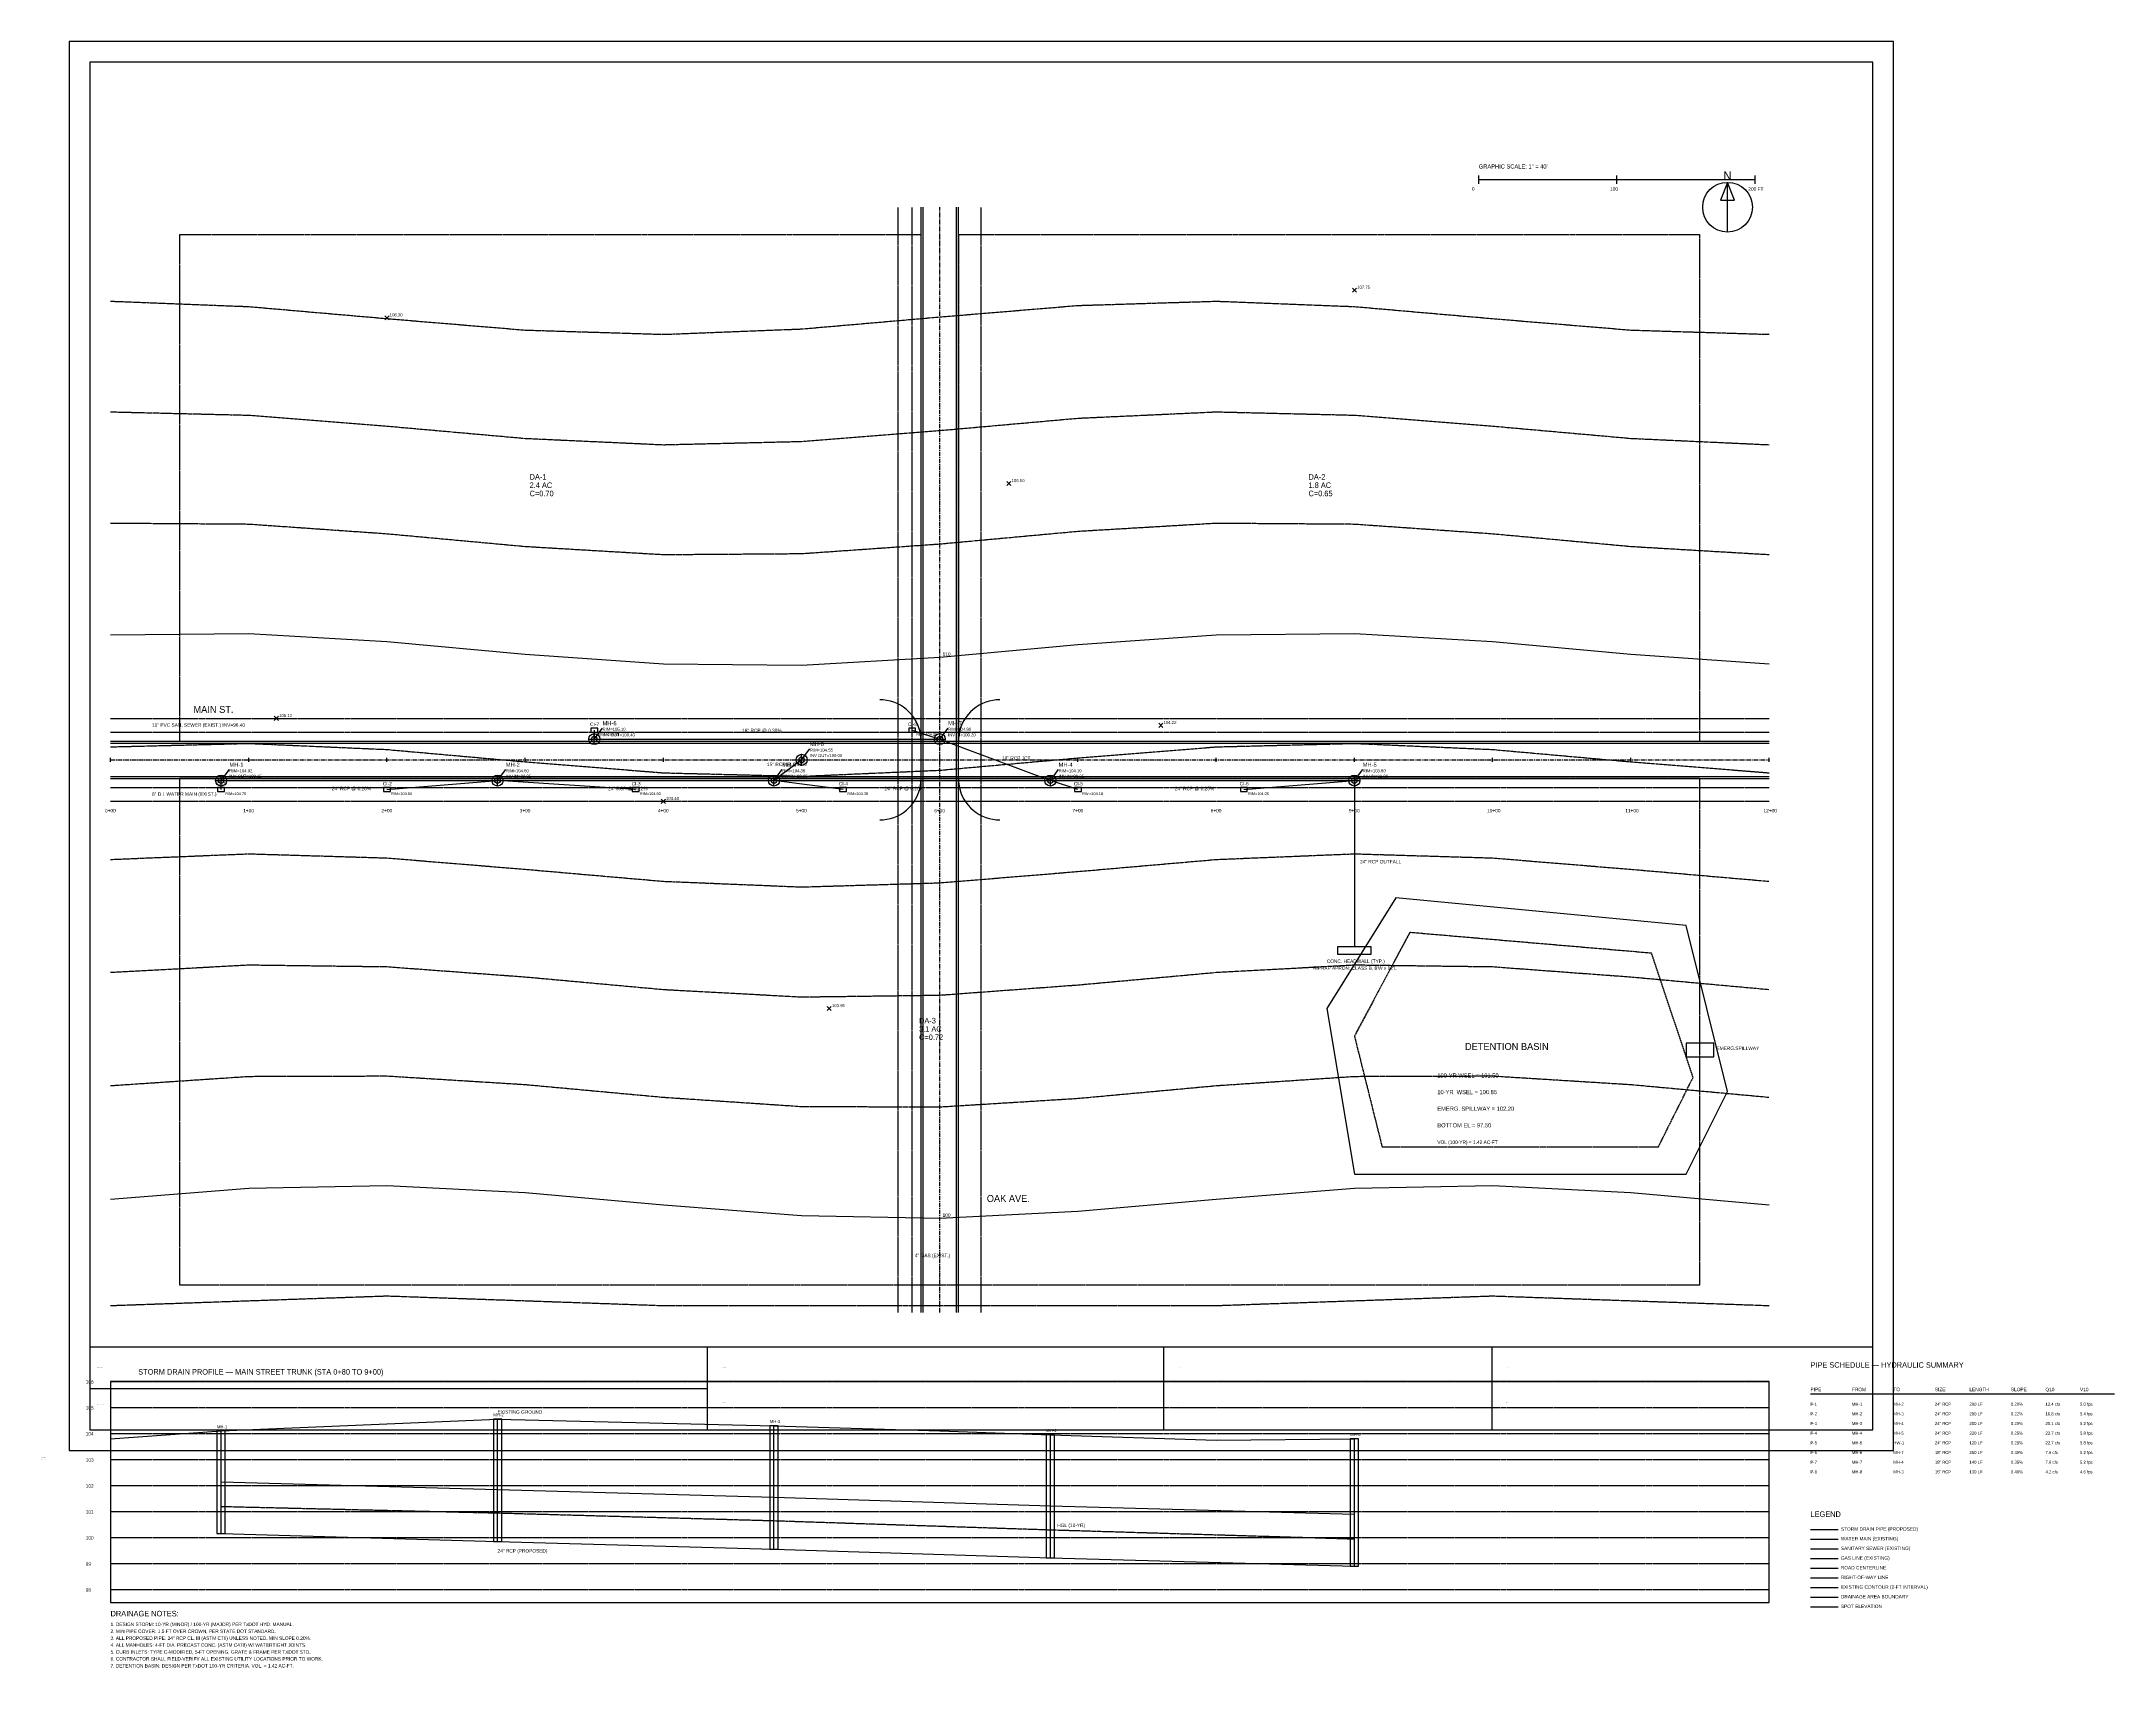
# Model space of a CAD drawing. Header units: feet. Extents: x -20 to 1480, y -157 to 1020.
import ezdxf

# ---------------------------------------------------------------- set-up
doc = ezdxf.new("R2010")
doc.units = ezdxf.units.FT
doc.linetypes.add('CENTER', pattern=[5.08, 3.175, -0.635, 0.635, -0.635])
doc.linetypes.add('DASHED', pattern=[1.524, 1.27, -0.254])
doc.layers.add('ANNO-DIM', color=2, linetype='Continuous')
doc.layers.add('ANNO-TEXT', color=7, linetype='Continuous')

msp = doc.modelspace()

# ---------------------------------------------------------------- linework, layer by layer
at = {"layer": 'ANNO-DIM'}
for p, q in [((1020, 917), (1020, 923)), ((1020, 920), (1220, 920)), ((1120, 917), (1120, 923)), ((1200, 882), (1200, 918)), ((1220, 917), (1220, 923)), ((380, 515), (386, 523)), ((630, 515), (636, 523)), ((30, 498.5), (30, 501.5)), ((130, 498.5), (130, 501.5)), ((230, 498.5), (230, 501.5)), ((330, 498.5), (330, 501.5)), ((430, 498.5), (430, 501.5)), ((530, 500), (536, 508)), ((530, 498.5), (530, 501.5)), ((630, 498.5), (630, 501.5)), ((730, 498.5), (730, 501.5)), ((830, 498.5), (830, 501.5)), ((930, 498.5), (930, 501.5)), ((1030, 498.5), (1030, 501.5)), ((1130, 498.5), (1130, 501.5)), ((1230, 498.5), (1230, 501.5)), ((110, 485), (116, 493)), ((310, 485), (316, 493)), ((510, 485), (516, 493)), ((710, 485), (716, 493)), ((930, 485), (936, 493)), ((15, 75), (1305, 75)), ((462, 15), (462, 75)), ((792, 15), (792, 75)), ((1029.6, 15), (1029.6, 75)), ((1305, 15), (1305, 75)), ((15, 45), (462, 45)), ((1260, 41), (1480, 41))]:
    msp.add_line(p, q, dxfattribs=at)
at = {"layer": 'ANNO-DIM', "linetype": 'DASHED'}
for p, q in [((30, 50), (1230, 50)), ((30, 31.2), (1230, 31.2)), ((30, 12.4), (1230, 12.4)), ((30, -6.5), (1230, -6.5)), ((30, -25.3), (1230, -25.3)), ((30, -44.1), (1230, -44.1)), ((30, -62.9), (1230, -62.9)), ((30, -81.8), (1230, -81.8)), ((30, -100.6), (1230, -100.6))]:
    msp.add_line(p, q, dxfattribs=at)
at = {"layer": 'ANNO-DIM'}
for points in [[(0, 0), (1320, 0), (1320, 1020), (0, 1020), (0, 0)], [(15, 15), (1305, 15), (1305, 1005), (15, 1005), (15, 15)], [(1200, 918), (1195, 905), (1205, 905), (1200, 918)], [(30, -110), (1230, -110), (1230, 50), (30, 50), (30, -110)]]:
    msp.add_lwpolyline(points, dxfattribs=at)
msp.add_circle((1200, 900), 18, dxfattribs=at)
at = {"layer": 'ANNO-ELEV'}
for p, q in [((928.5, 838.5), (931.5, 841.5)), ((928.5, 841.5), (931.5, 838.5)), ((228.5, 818.5), (231.5, 821.5)), ((228.5, 821.5), (231.5, 818.5)), ((678.5, 698.5), (681.5, 701.5)), ((678.5, 701.5), (681.5, 698.5)), ((148.5, 528.5), (151.5, 531.5)), ((148.5, 531.5), (151.5, 528.5)), ((788.5, 523.5), (791.5, 526.5)), ((788.5, 526.5), (791.5, 523.5)), ((428.5, 468.5), (431.5, 471.5)), ((428.5, 471.5), (431.5, 468.5)), ((548.5, 318.5), (551.5, 321.5)), ((548.5, 321.5), (551.5, 318.5)), ((1260, -113), (1280, -113))]:
    msp.add_line(p, q, dxfattribs=at)
at = {"layer": 'GRAD-EXIST'}
msp.add_line((1260, -99), (1280, -99), dxfattribs=at)
at = {"layer": 'GRAD-EXIST', "linetype": 'DASHED'}
for points in [[(30, 832), (130, 828.1), (230, 819.4), (330, 811.1), (430, 808), (530, 811.9), (630, 820.6), (730, 828.9), (830, 832), (930, 828.1), (1030, 819.4), (1130, 811.1), (1230, 808)], [(30, 751.9), (130, 749.5), (230, 741.6), (330, 732.7), (430, 728.1), (530, 730.5), (630, 738.4), (730, 747.3), (830, 751.9), (930, 749.5), (1030, 741.6), (1130, 732.7), (1230, 728.1)], [(30, 671.4), (130, 670.7), (230, 663.7), (330, 654.5), (430, 648.6), (530, 649.3), (630, 656.3), (730, 665.5), (830, 671.4), (930, 670.7), (1030, 663.7), (1130, 654.5), (1230, 648.6)], [(30, 509.4), (130, 511.9), (230, 507.5), (330, 498.6), (430, 490.6), (530, 488.1), (630, 492.5), (730, 501.4), (830, 509.4), (930, 511.9), (1030, 507.5), (1130, 498.6), (1230, 490.6)], [(30, 427.9), (130, 432), (230, 429), (330, 420.8), (430, 412.1), (530, 408), (630, 411), (730, 419.2), (830, 427.9), (930, 432), (1030, 429), (1130, 420.8), (1230, 412.1)], [(30, 346.2), (130, 351.6), (230, 350.3), (330, 342.9), (430, 333.8), (530, 328.4), (630, 329.7), (730, 337.1), (830, 346.2), (930, 351.6), (1030, 350.3), (1130, 342.9), (1230, 333.8)], [(30, 264.2), (130, 270.9), (230, 271.2), (330, 265), (430, 255.8), (530, 249.1), (630, 248.8), (730, 255), (830, 264.2), (930, 270.9), (1030, 271.2), (1130, 265), (1230, 255.8)], [(30, 105), (130, 108.5), (230, 112), (330, 108.5), (430, 105), (530, 105), (630, 105), (730, 105), (830, 105), (930, 108.5), (1030, 112), (1130, 108.5), (1230, 105)]]:
    msp.add_lwpolyline(points, dxfattribs=at)
at = {"layer": 'GRAD-EXIST'}
msp.add_lwpolyline([(30, 8.6), (110, 14.2), (310, 22.7), (510, 18), (630, 14.2), (710, 11.4), (830, 7.6), (930, 8.6)], dxfattribs=at)
at = {"layer": 'GRAD-EXIST-INDEX', "linetype": 'Continuous'}
for points in [[(30, 590.6), (130, 591.5), (230, 585.7), (330, 576.5), (430, 569.4), (530, 568.5), (630, 574.3), (730, 583.5), (830, 590.6), (930, 591.5), (1030, 585.7), (1130, 576.5), (1230, 569.4)], [(30, 182.1), (130, 189.9), (230, 191.8), (330, 186.8), (430, 177.9), (530, 170.1), (630, 168.2), (730, 173.2), (830, 182.1), (930, 189.9), (1030, 191.8), (1130, 186.8), (1230, 177.9)]]:
    msp.add_lwpolyline(points, dxfattribs=at)
at = {"layer": 'GRAD-LIMIT'}
msp.add_line((1260, -106), (1280, -106), dxfattribs=at)
at = {"layer": 'GRAD-LIMIT', "linetype": 'DASHED'}
for points in [[(80, 513.5), (616.5, 513.5), (616.5, 880), (80, 880), (80, 513.5)], [(643.5, 513.5), (1180, 513.5), (1180, 880), (643.5, 880), (643.5, 513.5)], [(80, 120), (1180, 120), (1180, 486.5), (80, 486.5), (80, 120)]]:
    msp.add_lwpolyline(points, dxfattribs=at)
at = {"layer": 'ROAD-CENTERLINE', "linetype": 'CENTER'}
for p, q in [((630, 100), (630, 900)), ((30, 500), (1230, 500))]:
    msp.add_line(p, q, dxfattribs=at)
at = {"layer": 'ROAD-CENTERLINE'}
msp.add_line((1260, -85), (1280, -85), dxfattribs=at)
at = {"layer": 'ROAD-EDGE'}
for p, q in [((616.5, 100), (616.5, 900)), ((618, 100), (618, 900)), ((642, 100), (642, 900)), ((643.5, 100), (643.5, 900)), ((30, 513.5), (1230, 513.5)), ((30, 512), (1230, 512)), ((30, 488), (1230, 488)), ((30, 486.5), (1230, 486.5))]:
    msp.add_line(p, q, dxfattribs=at)
for points in [[(616.5, 513.5), (616.4, 516.1), (616, 518.7), (615.5, 521.3), (614.7, 523.8), (613.7, 526.2), (612.5, 528.5), (611.1, 530.7), (609.5, 532.8), (607.7, 534.7), (605.8, 536.5), (603.7, 538.1), (601.5, 539.5), (599.2, 540.7), (596.8, 541.7), (594.3, 542.5), (591.7, 543), (589.1, 543.4), (586.5, 543.5)], [(673.5, 543.5), (670.9, 543.4), (668.3, 543), (665.7, 542.5), (663.2, 541.7), (660.8, 540.7), (658.5, 539.5), (656.3, 538.1), (654.2, 536.5), (652.3, 534.7), (650.5, 532.8), (648.9, 530.7), (647.5, 528.5), (646.3, 526.2), (645.3, 523.8), (644.5, 521.3), (644, 518.7), (643.6, 516.1), (643.5, 513.5)], [(586.5, 456.5), (589.1, 456.6), (591.7, 457), (594.3, 457.5), (596.8, 458.3), (599.2, 459.3), (601.5, 460.5), (603.7, 461.9), (605.8, 463.5), (607.7, 465.3), (609.5, 467.2), (611.1, 469.3), (612.5, 471.5), (613.7, 473.8), (614.7, 476.2), (615.5, 478.7), (616, 481.3), (616.4, 483.9), (616.5, 486.5)], [(643.5, 486.5), (643.6, 483.9), (644, 481.3), (644.5, 478.7), (645.3, 476.2), (646.3, 473.8), (647.5, 471.5), (648.9, 469.3), (650.5, 467.2), (652.3, 465.3), (654.2, 463.5), (656.3, 461.9), (658.5, 460.5), (660.8, 459.3), (663.2, 458.3), (665.7, 457.5), (668.3, 457), (670.9, 456.6), (673.5, 456.5)]]:
    msp.add_lwpolyline(points, dxfattribs=at)
at = {"layer": 'ROAD-ROW', "linetype": 'DASHED'}
for p, q in [((600, 100), (600, 900)), ((660, 100), (660, 900)), ((30, 530), (1230, 530)), ((30, 470), (1230, 470))]:
    msp.add_line(p, q, dxfattribs=at)
at = {"layer": 'ROAD-ROW'}
msp.add_line((1260, -92), (1280, -92), dxfattribs=at)
at = {"layer": 'UTIL-GAS', "linetype": 'DASHED'}
msp.add_line((610, 100), (610, 900), dxfattribs=at)
at = {"layer": 'UTIL-GAS'}
msp.add_line((1260, -78), (1280, -78), dxfattribs=at)
at = {"layer": 'UTIL-SANITARY', "linetype": 'DASHED'}
msp.add_line((30, 520), (1230, 520), dxfattribs=at)
at = {"layer": 'UTIL-SANITARY'}
msp.add_line((1260, -71), (1280, -71), dxfattribs=at)
at = {"layer": 'UTIL-STORM'}
for p, q in [((376, 515), (384, 515)), ((380, 521.5), (380, 515)), ((380, 511), (380, 519)), ((380, 515), (630, 515)), ((610, 521.5), (630, 515)), ((626, 515), (634, 515)), ((630, 511), (630, 519)), ((630, 515), (710, 485)), ((530, 500), (510, 485)), ((526, 500), (534, 500)), ((530, 496), (530, 504)), ((106, 485), (114, 485)), ((110, 481), (110, 489)), ((110, 485), (310, 485)), ((110, 478.5), (110, 485)), ((230, 478.5), (310, 485)), ((306, 485), (314, 485)), ((310, 481), (310, 489)), ((310, 485), (510, 485)), ((410, 478.5), (310, 485)), ((506, 485), (514, 485)), ((510, 481), (510, 489)), ((510, 485), (710, 485)), ((560, 478.5), (510, 485)), ((706, 485), (714, 485)), ((710, 481), (710, 489)), ((710, 485), (930, 485)), ((730, 478.5), (710, 485)), ((850, 478.5), (930, 485)), ((926, 485), (934, 485)), ((930, 481), (930, 489)), ((930, 485), (930, 365)), ((310, -65.8), (310, 22.7)), ((510, -71.4), (510, 18)), ((110, -60.1), (110, 14.2)), ((710, -77.6), (710, 11.4)), ((930, -83.6), (930, 8.6)), ((1260, -57), (1280, -57))]:
    msp.add_line(p, q, dxfattribs=at)
for points in [[(377.5, 520), (382.5, 520), (382.5, 523), (377.5, 523), (377.5, 520)], [(607.5, 520), (612.5, 520), (612.5, 523), (607.5, 523), (607.5, 520)], [(107.5, 477), (112.5, 477), (112.5, 480), (107.5, 480), (107.5, 477)], [(227.5, 477), (232.5, 477), (232.5, 480), (227.5, 480), (227.5, 477)], [(407.5, 477), (412.5, 477), (412.5, 480), (407.5, 480), (407.5, 477)], [(557.5, 477), (562.5, 477), (562.5, 480), (557.5, 480), (557.5, 477)], [(727.5, 477), (732.5, 477), (732.5, 480), (727.5, 480), (727.5, 477)], [(847.5, 477), (852.5, 477), (852.5, 480), (847.5, 480), (847.5, 477)], [(930, 200), (1170, 200), (1200, 260), (1170, 380), (960, 400), (910, 320), (930, 200)], [(918, 365), (942, 365), (942, 359), (918, 359), (918, 365)], [(1170, 285), (1190, 285), (1190, 295), (1170, 295), (1170, 285)], [(307, -65.8), (313, -65.8), (313, 22.7), (307, 22.7), (307, -65.8)], [(507, -71.4), (513, -71.4), (513, 18), (507, 18), (507, -71.4)], [(107, -60.1), (113, -60.1), (113, 14.2), (107, 14.2), (107, -60.1)], [(707, -77.6), (713, -77.6), (713, 11.4), (707, 11.4), (707, -77.6)], [(927, -83.6), (933, -83.6), (933, 8.6), (927, 8.6), (927, -83.6)], [(110, -22.5), (310, -28.1), (510, -33.8), (710, -40), (930, -46)], [(110, -60.1), (310, -65.8), (510, -71.4), (710, -77.6), (930, -83.6)]]:
    msp.add_lwpolyline(points, dxfattribs=at)
at = {"layer": 'UTIL-STORM', "linetype": 'DASHED'}
for points in [[(950, 220), (1150, 220), (1175, 270), (1145, 360), (970, 375), (930, 300), (950, 220)], [(110, -40.4), (310, -45.1), (510, -50.7), (710, -57.3), (930, -63.9)]]:
    msp.add_lwpolyline(points, dxfattribs=at)
at = {"layer": 'UTIL-STORM'}
for centre, radius in [((380, 515), 4), ((380, 515), 2), ((630, 515), 4), ((630, 515), 2), ((530, 500), 4), ((530, 500), 2), ((110, 485), 4), ((110, 485), 2), ((310, 485), 4), ((310, 485), 2), ((510, 485), 4), ((510, 485), 2), ((710, 485), 4), ((710, 485), 2), ((930, 485), 4), ((930, 485), 2)]:
    msp.add_circle(centre, radius, dxfattribs=at)
at = {"layer": 'UTIL-WATER', "linetype": 'DASHED'}
msp.add_line((30, 480), (1230, 480), dxfattribs=at)
at = {"layer": 'UTIL-WATER'}
msp.add_line((1260, -64), (1280, -64), dxfattribs=at)

# ---------------------------------------------------------------- texts
at = {"layer": 'ANNO-ELEV'}
for s, p in [('107.75', (932, 841)), ('108.30', (232, 821)), ('106.50', (682, 701)), ('105.12', (152, 531)), ('104.22', (792, 526)), ('104.40', (432, 471)), ('103.95', (552, 321))]:
    msp.add_text(s, height=2.2, dxfattribs=at).set_placement(p)
at = {"layer": 'ANNO-TEXT'}
for s, height, p in [('GRAPHIC SCALE: 1" = 40\'', 3, (1020, 928)), ('N', 6, (1197, 920)), ('0', 2.5, (1015, 912)), ('100', 2.5, (1115, 912)), ('200 FT', 2.5, (1215, 912)), ('DA-1', 4, (333.2, 702.8)), ('DA-2', 4, (896.8, 702.8)), ('2.4 AC', 4, (333.2, 696.8)), ('C=0.70', 4, (333.2, 690.8)), ('C=0.65', 4, (896.8, 690.8)), ('1.8 AC', 4, (896.8, 696.8)), ('110', 2.5, (632, 575.3)), ('10" PVC SAN. SEWER (EXIST.) INV=96.40', 2.5, (60, 524)), ('MAIN ST.', 5, (90, 534)), ('CI-7', 2.5, (377, 524.5)), ('MH-6', 3, (386, 525)), ('CI-8', 2.5, (607, 524.5)), ('MH-7', 3, (636, 525)), ('RIM=105.05', 2, (383, 517.5)), ('RIM=105.10', 2.2, (386, 521)), ('INV OUT=100.40', 2.2, (386, 517)), ('18" RCP @ 0.30%', 2.5, (487, 520)), ('MH-8', 3, (536, 510)), ('RIM=104.88', 2, (613, 517.5)), ('RIM=104.90', 2.2, (636, 521)), ('INV IN=100.20', 2.2, (636, 517)), ('MH-1', 3, (116, 495)), ('MH-2', 3, (316, 495)), ('15" RCP @ 0.40%', 2.5, (505, 495.5)), ('MH-3', 3, (516, 495)), ('RIM=104.55', 2.2, (536, 506)), ('INV OUT=100.00', 2.2, (536, 502)), ('18" RCP JCT.', 2.5, (675, 500)), ('MH-4', 3, (716, 495)), ('MH-5', 3, (936, 495)), ('CI-1', 2.5, (107, 481.5)), ('RIM=104.82', 2.2, (116, 491)), ('INV OUT=100.15', 2.2, (116, 487)), ('24" RCP @ 0.20%', 2.5, (190, 478)), ('CI-2', 2.5, (227, 481.5)), ('RIM=104.60', 2.2, (316, 491)), ('INV IN=99.95', 2.2, (316, 487)), ('24" RCP @ 0.22%', 2.5, (390, 478)), ('CI-3', 2.5, (407, 481.5)), ('RIM=104.35', 2.2, (516, 491)), ('INV IN=99.65', 2.2, (516, 487)), ('CI-4', 2.5, (557, 481.5)), ('24" RCP @ 0.20%', 2.5, (590, 478)), ('RIM=104.10', 2.2, (716, 491)), ('INV IN=99.35', 2.2, (716, 487)), ('CI-5', 2.5, (727, 481.5)), ('24" RCP @ 0.25%', 2.5, (800, 478)), ('CI-6', 2.5, (847, 481.5)), ('RIM=103.80', 2.2, (936, 491)), ('INV IN=99.00', 2.2, (936, 487)), ('8" D.I. WATER MAIN (EXIST.)', 2.5, (60, 474)), ('RIM=104.75', 2, (113, 474.5)), ('RIM=104.65', 2, (233, 474.5)), ('RIM=104.50', 2, (413, 474.5)), ('RIM=104.38', 2, (563, 474.5)), ('RIM=104.18', 2, (733, 474.5)), ('RIM=104.05', 2, (853, 474.5)), ('0+00', 2.5, (26, 462)), ('1+00', 2.5, (126, 462)), ('2+00', 2.5, (226, 462)), ('3+00', 2.5, (326, 462)), ('4+00', 2.5, (426, 462)), ('5+00', 2.5, (526, 462)), ('6+00', 2.5, (626, 462)), ('7+00', 2.5, (726, 462)), ('8+00', 2.5, (826, 462)), ('9+00', 2.5, (926, 462)), ('10+00', 2.5, (1026, 462)), ('11+00', 2.5, (1126, 462)), ('12+00', 2.5, (1226, 462)), ('24" RCP OUTFALL', 2.5, (934, 425)), ("RIPRAP APRON: CLASS B, 8'W x 12'L", 2.5, (900, 348)), ('CONC. HEADWALL (TYP.)', 2.5, (910, 353)), ('3.1 AC', 4, (615, 303.2)), ('C=0.72', 4, (615, 297.2)), ('DA-3', 4, (615, 309.2)), ('DETENTION BASIN', 5, (1010, 290)), ('EMERG.SPILLWAY', 2.5, (1192, 290)), ('100-YR WSEL = 101.50', 3, (990, 270)), ('10-YR  WSEL = 100.85', 3, (990, 258)), ('EMERG. SPILLWAY = 102.20', 3, (990, 246)), ('BOTTOM EL = 97.50', 3, (990, 234)), ('VOL (100-YR) = 1.42 AC-FT', 2.5, (990, 222)), ('OAK AVE.', 5, (664, 180)), ('100', 2.5, (632, 169.2)), ('4" GAS (EXIST.)', 2.5, (612, 140)), ('STORM DRAINAGE PLAN', 0.3, (20, 60)), ('PROJECT NO: TX-2024-0831', 0.2, (472, 60)), ('SHEET: C-3.1', 0.2, (802, 60)), ('DATE: 03-29-2026', 0.18, (1039.6, 60)), ('PIPE SCHEDULE — HYDRAULIC SUMMARY', 4, (1260, 60)), ('106', 2.5, (12, 48.5)), ('STORM DRAIN PROFILE — MAIN STREET TRUNK (STA 0+80 TO 9+00)', 4, (50, 55)), ('PIPE', 2.5, (1260, 43)), ('FROM', 2.5, (1290, 43)), ('TO', 2.5, (1320, 43)), ('SIZE', 2.5, (1350, 43)), ('LENGTH', 2.5, (1375, 43)), ('SLOPE', 2.5, (1405, 43)), ('Q10', 2.5, (1430, 43)), ('V10', 2.5, (1455, 43)), ('105', 2.5, (12, 29.7)), ('RESIDENTIAL STREET RECONSTRUCTION', 0.18, (20, 33)), ('DESIGNED: R. MORALES, PE', 0.18, (472, 35)), ('OF 7', 0.18, (802, 35)), ('SCALE: 1"=40\'', 0.18, (1039.6, 35)), ('P-1', 2.2, (1260, 32.5)), ('MH-1', 2.2, (1290, 32.5)), ('MH-2', 2.2, (1320, 32.5)), ('24" RCP', 2.2, (1350, 32.5)), ('200 LF', 2.2, (1375, 32.5)), ('0.20%', 2.2, (1405, 32.5)), ('12.4 cfs', 2.2, (1430, 32.5)), ('5.0 fps', 2.2, (1455, 32.5)), ('MH-1', 2.2, (107, 16.2)), ('MH-2', 2.2, (307, 24.7)), ('EXISTING GROUND', 2.5, (310, 26.7)), ('MH-3', 2.2, (507, 20)), ('MH-4', 2.2, (707, 13.4)), ('P-2', 2.2, (1260, 25.5)), ('P-3', 2.2, (1260, 18.5)), ('MH-2', 2.2, (1290, 25.5)), ('MH-3', 2.2, (1290, 18.5)), ('MH-3', 2.2, (1320, 25.5)), ('MH-4', 2.2, (1320, 18.5)), ('24" RCP', 2.2, (1350, 25.5)), ('24" RCP', 2.2, (1350, 18.5)), ('200 LF', 2.2, (1375, 25.5)), ('200 LF', 2.2, (1375, 18.5)), ('0.22%', 2.2, (1405, 25.5)), ('0.20%', 2.2, (1405, 18.5)), ('20.1 cfs', 2.2, (1430, 18.5)), ('16.8 cfs', 2.2, (1430, 25.5)), ('5.4 fps', 2.2, (1455, 25.5)), ('5.2 fps', 2.2, (1455, 18.5)), ('104', 2.5, (12, 10.9)), ('MH-5', 2.2, (927, 10.6)), ('P-4', 2.2, (1260, 11.5)), ('P-5', 2.2, (1260, 4.5)), ('MH-4', 2.2, (1290, 11.5)), ('MH-5', 2.2, (1290, 4.5)), ('MH-5', 2.2, (1320, 11.5)), ('HW-1', 2.2, (1320, 4.5)), ('24" RCP', 2.2, (1350, 11.5)), ('24" RCP', 2.2, (1350, 4.5)), ('220 LF', 2.2, (1375, 11.5)), ('120 LF', 2.2, (1375, 4.5)), ('0.25%', 2.2, (1405, 11.5)), ('0.28%', 2.2, (1405, 4.5)), ('22.7 cfs', 2.2, (1430, 11.5)), ('22.7 cfs', 2.2, (1430, 4.5)), ('5.8 fps', 2.2, (1455, 11.5)), ('5.8 fps', 2.2, (1455, 4.5)), ('STANDARDS: TX DOT / AASHTO 7th Ed.', 0.12, (-20, -5)), ("STORM: 10-yr | PIPE COVER: 1.5'min", 0.12, (-20, -6.5)), ('103', 2.5, (12, -8)), ('P-6', 2.2, (1260, -2.5)), ('P-7', 2.2, (1260, -9.5)), ('P-8', 2.2, (1260, -16.5)), ('MH-6', 2.2, (1290, -2.5)), ('MH-7', 2.2, (1290, -9.5)), ('MH-8', 2.2, (1290, -16.5)), ('MH-7', 2.2, (1320, -2.5)), ('MH-4', 2.2, (1320, -9.5)), ('MH-3', 2.2, (1320, -16.5)), ('18" RCP', 2.2, (1350, -2.5)), ('18" RCP', 2.2, (1350, -9.5)), ('15" RCP', 2.2, (1350, -16.5)), ('250 LF', 2.2, (1375, -2.5)), ('140 LF', 2.2, (1375, -9.5)), ('130 LF', 2.2, (1375, -16.5)), ('0.30%', 2.2, (1405, -2.5)), ('0.35%', 2.2, (1405, -9.5)), ('0.40%', 2.2, (1405, -16.5)), ('4.2 cfs', 2.2, (1430, -16.5)), ('7.6 cfs', 2.2, (1430, -2.5)), ('7.6 cfs', 2.2, (1430, -9.5)), ('5.2 fps', 2.2, (1455, -2.5)), ('5.2 fps', 2.2, (1455, -9.5)), ('4.6 fps', 2.2, (1455, -16.5)), ('102', 2.5, (12, -26.8)), ('101', 2.5, (12, -45.6)), ('LEGEND', 4, (1260, -48)), ('HGL (10-YR)', 2.5, (715, -55.3)), ('STORM DRAIN PIPE (PROPOSED)', 2.5, (1282, -58)), ('100', 2.5, (12, -64.4)), ('24" RCP (PROPOSED)', 2.5, (310, -73.8)), ('WATER MAIN (EXISTING)', 2.5, (1282, -65)), ('SANITARY SEWER (EXISTING)', 2.5, (1282, -72)), ('99', 2.5, (12, -83.3)), ('GAS LINE (EXISTING)', 2.5, (1282, -79)), ('ROAD CENTERLINE', 2.5, (1282, -86)), ('98', 2.5, (12, -102.1)), ('RIGHT-OF-WAY LINE', 2.5, (1282, -93)), ('EXISTING CONTOUR (2-FT INTERVAL)', 2.5, (1282, -100)), ('DRAINAGE AREA BOUNDARY', 2.5, (1282, -107)), ('DRAINAGE NOTES:', 4, (30, -120)), ('SPOT ELEVATION', 2.5, (1282, -114)), ('3. ALL PROPOSED PIPE: 24" RCP CL. III (ASTM C76) UNLESS NOTED. MIN SLOPE 0.20%.', 2.5, (30, -137)), ('2. MIN PIPE COVER: 1.5 FT OVER CROWN, PER STATE DOT STANDARD.', 2.5, (30, -132)), ('1. DESIGN STORM: 10-YR (MINOR) / 100-YR (MAJOR) PER TxDOT HYD. MANUAL.', 2.5, (30, -127)), ('4. ALL MANHOLES: 4-FT DIA. PRECAST CONC. (ASTM C478) W/ WATERTIGHT JOINTS.', 2.5, (30, -142)), ('5. CURB INLETS: TYPE C-MODIFIED, 5-FT OPENING. GRATE & FRAME PER TXDOT STD.', 2.5, (30, -147)), ('6. CONTRACTOR SHALL FIELD-VERIFY ALL EXISTING UTILITY LOCATIONS PRIOR TO WORK.', 2.5, (30, -152)), ('7. DETENTION BASIN: DESIGN PER TxDOT 100-YR CRITERIA. VOL. = 1.42 AC-FT.', 2.5, (30, -157))]:
    msp.add_text(s, height=height, dxfattribs=at).set_placement(p)

doc.saveas('drawing.dxf')
